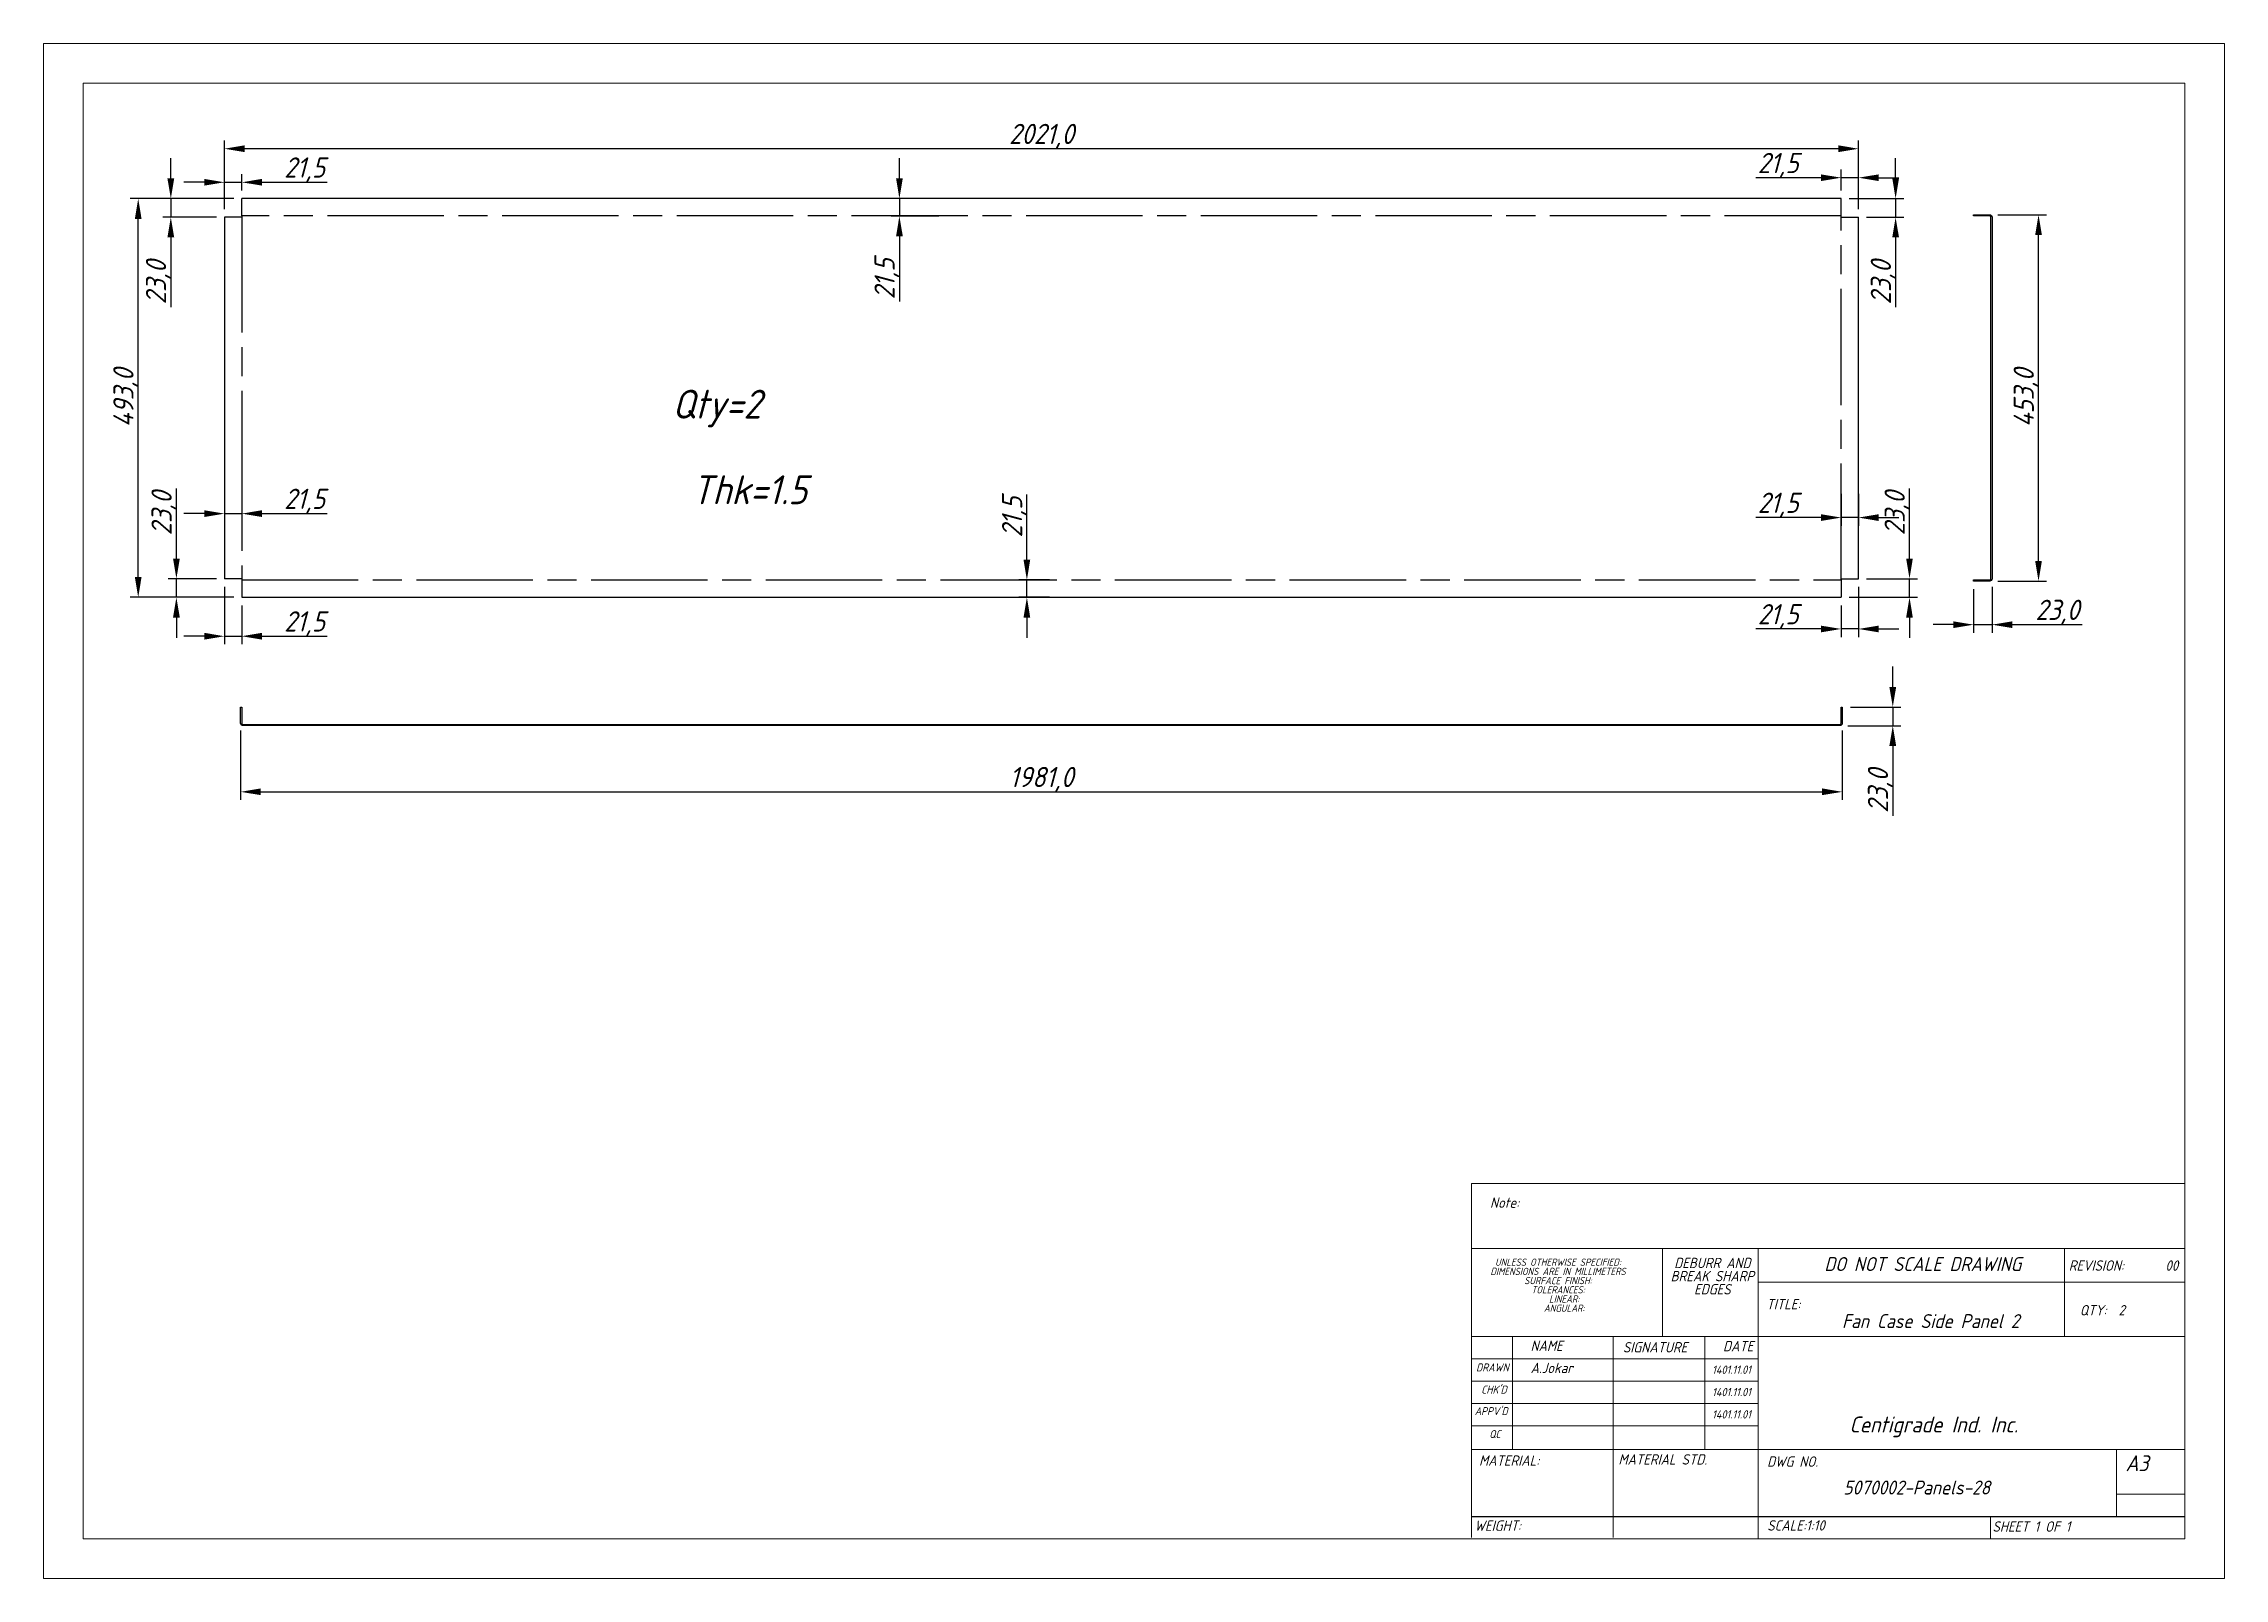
# Model space of a CAD drawing. Header units: inches. Extents: x 18597 to 101525, y -10106 to 51.
# Drawn here: x 50821 to 53518, y -5370 to -3473 of the extents above; entities that cross this region are included whole.
import ezdxf

# ---------------------------------------------------------------- set-up
doc = ezdxf.new("R2010")
doc.units = ezdxf.units.IN
doc.header["$LTSCALE"] = 6
doc.header["$MEASUREMENT"] = 0
doc.linetypes.add('ACAD_ISO08W100', pattern=[36, 24, -3, 6, -3])
doc.linetypes.add('SLD-Solid', pattern=[0])
doc.styles.add('GENISO', font='geniso.shx', dxfattribs={"oblique": 15})
doc.dimstyles.new('Scale', dxfattribs={"dimscale": 10, "dimtxt": 2.5, "dimasz": 2.5, "dimexe": 1, "dimexo": 1, "dimgap": 0.1, "dimtad": 1, "dimdec": 1, "dimzin": 0, "dimtxsty": 'GENISO', "dimcen": 2.5, "dimclrd": 1, "dimclre": 1, "dimclrt": 256, "dimadec": 0, "dimazin": 0, "dimtfac": 1, "dimtdec": 1, "dimtmove": 0, "dimatfit": 3, "dimfxl": 1, "dimtzin": 0, "dimlwd": -1, "dimlwe": -1, "dimarcsym": 0})

msp = doc.modelspace()

# ---------------------------------------------------------------- texts
at = {"style": 'GENISO', "oblique": 15}
for s, p in [('Qty=2', (51598.18, -3936.18)), ('Thk=1.5', (51622.28, -4042.06))]:
    msp.add_text(s, height=35.747, dxfattribs=at).set_placement(p)
at = {"attachment_point": 5, "style": 'GENISO'}
for s, insert, char_height in [('Note:', (52627.72, -4905.71), 12.814), ('DIMENSIONS ARE IN MILLIMETERS', (52693.76, -4990.71), 8.9697), ('UNLESS OTHERWISE SPECIFIED:', (52693.76, -4979.33), 8.9697), ('DEBURR AND', (52884.63, -4980.31), 12.814), ('DO NOT SCALE DRAWING', (53144.95, -4981.65), 17.2494), ('REVISION:       00', (53393.12, -4983.48), 12.8139), ('SURFACE FINISH:', (52693.76, -5002.08), 8.9697), ('TOLERANCES:', (52693.76, -5013.45), 8.9697), ('BREAK SHARP', (52884.63, -4996.56), 12.8139), ('EDGES', (52884.63, -5012.81), 12.814), ('ANGULAR:', (52701.44, -5036.2), 8.97), ('LINEAR:', (52701.44, -5024.83), 8.97), ('TITLE:', (52972.57, -5031.16), 12.814), ('Fan Case Side Panel 2', (53154.65, -5052.16), 17.2494), ('QTY:  2', (53366.97, -5038.72), 12.814), ('NAME', (52679.68, -5082.69), 12.814), ('SIGNATURE', (52813.84, -5084.53), 12.814), ('DATE', (52916.6, -5083.1), 12.814), ('DRAWN', (52612.65, -5109.45), 9.857), ('A.Jokar', (52685.96, -5110.12), 12.814), ('1401.11.01', (52908.32, -5112.29), 10.251), ("CHK'D", (52614.57, -5136.89), 9.857), ('1401.11.01', (52908.32, -5139.91), 10.251), ("APPV'D", (52611.08, -5163.51), 9.857), ('1401.11.01', (52908.32, -5167.53), 10.251), ('Centigrade Ind. Inc.', (53158.44, -5182.99), 19.7136), ('QC', (52615.77, -5191.79), 9.857), ('MATERIAL:', (52633.33, -5224.66), 12.814), ('MATERIAL STD.', (52823.28, -5223.2), 12.8139), ('DWG NO.', (52983.85, -5225.89), 12.814), ('A3', (53409.86, -5227.92), 19.714), ('5070002-Panels-28', (53137.43, -5257.97), 17.2494), ('WEIGHT:', (52619.24, -5305.13), 12.814), ('SCALE:1:10', (52988.11, -5304.83), 12.814), ('SHEET 1 OF 1', (53279.3, -5306.19), 12.8139)]:
    msp.add_mtext(s, dxfattribs=dict(at, insert=insert, char_height=char_height))

# ---------------------------------------------------------------- blocks, each defined once
blk = doc.blocks.new('*D516')
at = {"color": 1, "transparency": 16777216}
for p, q in [((51055.9, -3664.2), (50927.8, -3664.2)), ((50937.8, -4132.2), (50937.8, -3689.2)), ((51055.9, -4157.2), (50927.8, -4157.2))]:
    blk.add_line(p, q, dxfattribs=at)
for points in [[(50933.6, -3689.2), (50941.9, -3689.2), (50937.8, -3664.2)], [(50933.6, -4132.2), (50941.9, -4132.2), (50937.8, -4157.2)]]:
    blk.add_solid(points, dxfattribs=at)
at = {"layer": 'Defpoints', "color": 0, "transparency": 16777216}
for p in [(50937.8, -3664.2), (51065.9, -3664.2), (51065.9, -4157.2)]:
    blk.add_point(p, dxfattribs=at)
at = {"transparency": 16777216, "insert": (50922.4, -3910.7), "char_height": 25, "attachment_point": 5, "rotation": 90, "style": 'GENISO'}
blk.add_mtext('493,0', dxfattribs=at)
blk = doc.blocks.new('*D517')
at = {"color": 1, "transparency": 16777216}
for p, q in [((51044.4, -3677.2), (51044.4, -3592.5)), ((53040.4, -3602.5), (51069.4, -3602.5)), ((53065.4, -3677.2), (53065.4, -3592.5))]:
    blk.add_line(p, q, dxfattribs=at)
for points in [[(51069.4, -3598.3), (51069.4, -3606.7), (51044.4, -3602.5)], [(53040.4, -3598.3), (53040.4, -3606.7), (53065.4, -3602.5)]]:
    blk.add_solid(points, dxfattribs=at)
at = {"layer": 'Defpoints', "color": 0, "transparency": 16777216}
for p in [(51044.4, -3602.5), (51044.4, -3687.2), (53065.4, -3687.2)]:
    blk.add_point(p, dxfattribs=at)
at = {"transparency": 16777216, "insert": (52054.9, -3587.1), "char_height": 25, "attachment_point": 5, "style": 'GENISO'}
blk.add_mtext('2021,0', dxfattribs=at)
blk = doc.blocks.new('*D518')
at = {"color": 1, "transparency": 16777216}
for p, q in [((51879.2, -3639.2), (51879.2, -3614.2)), ((51928.1, -3664.2), (51869.2, -3664.2)), ((51879.2, -3664.2), (51879.2, -3685.7)), ((51928.1, -3685.7), (51869.2, -3685.7)), ((51879.2, -3710.7), (51879.2, -3791.2))]:
    blk.add_line(p, q, dxfattribs=at)
for points in [[(51875.1, -3639.2), (51883.4, -3639.2), (51879.2, -3664.2)], [(51875.1, -3710.7), (51883.4, -3710.7), (51879.2, -3685.7)]]:
    blk.add_solid(points, dxfattribs=at)
at = {"layer": 'Defpoints', "color": 0, "transparency": 16777216}
for p in [(51938.1, -3664.2), (51879.2, -3685.7), (51938.1, -3685.7)]:
    blk.add_point(p, dxfattribs=at)
at = {"transparency": 16777216, "insert": (51863.8, -3763.4), "char_height": 25, "attachment_point": 5, "rotation": 90, "style": 'GENISO'}
blk.add_mtext('21,5', dxfattribs=at)
blk = doc.blocks.new('*D519')
at = {"color": 1, "transparency": 16777216}
for p, q in [((52036.9, -4110.7), (52036.9, -4030.1)), ((52064.8, -4135.7), (52026.9, -4135.7)), ((52036.9, -4157.2), (52036.9, -4135.7)), ((52064.8, -4157.2), (52026.9, -4157.2)), ((52036.9, -4182.2), (52036.9, -4207.2))]:
    blk.add_line(p, q, dxfattribs=at)
for points in [[(52032.7, -4110.7), (52041, -4110.7), (52036.9, -4135.7)], [(52032.7, -4182.2), (52041, -4182.2), (52036.9, -4157.2)]]:
    blk.add_solid(points, dxfattribs=at)
at = {"layer": 'Defpoints', "color": 0, "transparency": 16777216}
for p in [(52036.9, -4135.7), (52074.8, -4135.7), (52074.8, -4157.2)]:
    blk.add_point(p, dxfattribs=at)
at = {"transparency": 16777216, "insert": (52021.5, -4057.9), "char_height": 25, "attachment_point": 5, "rotation": 90, "style": 'GENISO'}
blk.add_mtext('21,5', dxfattribs=at)
blk = doc.blocks.new('*D520')
at = {"color": 1, "transparency": 16777216}
for p, q in [((51044.4, -4033.2), (51044.4, -4063.7)), ((51065.9, -4033.2), (51065.9, -4063.7)), ((51019.4, -4053.7), (50994.4, -4053.7)), ((51044.4, -4053.7), (51065.9, -4053.7)), ((51090.9, -4053.7), (51171.4, -4053.7))]:
    blk.add_line(p, q, dxfattribs=at)
for points in [[(51019.4, -4049.5), (51019.4, -4057.9), (51044.4, -4053.7)], [(51090.9, -4049.5), (51090.9, -4057.9), (51065.9, -4053.7)]]:
    blk.add_solid(points, dxfattribs=at)
at = {"layer": 'Defpoints', "color": 0, "transparency": 16777216}
for p in [(51044.4, -4023.2), (51065.9, -4023.2), (51065.9, -4053.7)]:
    blk.add_point(p, dxfattribs=at)
at = {"transparency": 16777216, "insert": (51143.6, -4038.3), "char_height": 25, "attachment_point": 5, "style": 'GENISO'}
blk.add_mtext('21,5', dxfattribs=at)
blk = doc.blocks.new('*D521')
at = {"color": 1, "transparency": 16777216}
for p, q in [((53043.9, -4029.4), (53043.9, -4068.6)), ((53065.4, -4029.4), (53065.4, -4068.6)), ((53018.9, -4058.6), (52938.3, -4058.6)), ((53065.4, -4058.6), (53043.9, -4058.6)), ((53090.4, -4058.6), (53115.4, -4058.6))]:
    blk.add_line(p, q, dxfattribs=at)
for points in [[(53018.9, -4054.4), (53018.9, -4062.8), (53043.9, -4058.6)], [(53090.4, -4054.4), (53090.4, -4062.8), (53065.4, -4058.6)]]:
    blk.add_solid(points, dxfattribs=at)
at = {"layer": 'Defpoints', "color": 0, "transparency": 16777216}
for p in [(53043.9, -4019.4), (53065.4, -4019.4), (53043.9, -4058.6)]:
    blk.add_point(p, dxfattribs=at)
at = {"transparency": 16777216, "insert": (52966.1, -4043.2), "char_height": 25, "attachment_point": 5, "style": 'GENISO'}
blk.add_mtext('21,5', dxfattribs=at)
blk = doc.blocks.new('*D522')
at = {"color": 1, "transparency": 16777216}
for p, q in [((53128.5, -4109.2), (53128.5, -4022.7)), ((53075.4, -4134.2), (53138.5, -4134.2)), ((53128.5, -4157.2), (53128.5, -4134.2)), ((53053.9, -4157.2), (53138.5, -4157.2)), ((53128.5, -4182.2), (53128.5, -4207.2))]:
    blk.add_line(p, q, dxfattribs=at)
for points in [[(53124.3, -4109.2), (53132.6, -4109.2), (53128.5, -4134.2)], [(53124.3, -4182.2), (53132.6, -4182.2), (53128.5, -4157.2)]]:
    blk.add_solid(points, dxfattribs=at)
at = {"layer": 'Defpoints', "color": 0, "transparency": 16777216}
for p in [(53065.4, -4134.2), (53128.5, -4134.2), (53043.9, -4157.2)]:
    blk.add_point(p, dxfattribs=at)
at = {"transparency": 16777216, "insert": (53113.1, -4053.4), "char_height": 25, "attachment_point": 5, "rotation": 90, "style": 'GENISO'}
blk.add_mtext('23,0', dxfattribs=at)
blk = doc.blocks.new('*D523')
at = {"color": 1, "transparency": 16777216}
for p, q in [((53065.4, -4144.2), (53065.4, -4206.3)), ((53043.9, -4167.2), (53043.9, -4206.3)), ((53018.9, -4196.3), (52938.3, -4196.3)), ((53065.4, -4196.3), (53043.9, -4196.3)), ((53090.4, -4196.3), (53115.4, -4196.3))]:
    blk.add_line(p, q, dxfattribs=at)
for points in [[(53018.9, -4192.2), (53018.9, -4200.5), (53043.9, -4196.3)], [(53090.4, -4192.2), (53090.4, -4200.5), (53065.4, -4196.3)]]:
    blk.add_solid(points, dxfattribs=at)
at = {"layer": 'Defpoints', "color": 0, "transparency": 16777216}
for p in [(53065.4, -4134.2), (53043.9, -4157.2), (53043.9, -4196.3)]:
    blk.add_point(p, dxfattribs=at)
at = {"transparency": 16777216, "insert": (52966.1, -4181), "char_height": 25, "attachment_point": 5, "style": 'GENISO'}
blk.add_mtext('21,5', dxfattribs=at)
blk = doc.blocks.new('*D524')
at = {"color": 1, "transparency": 16777216}
for p, q in [((51044.4, -4144.2), (51044.4, -4215.3)), ((51065.9, -4167.2), (51065.9, -4215.3)), ((51019.4, -4205.3), (50994.4, -4205.3)), ((51044.4, -4205.3), (51065.9, -4205.3)), ((51090.9, -4205.3), (51171.4, -4205.3))]:
    blk.add_line(p, q, dxfattribs=at)
for points in [[(51019.4, -4201.1), (51019.4, -4209.5), (51044.4, -4205.3)], [(51090.9, -4201.1), (51090.9, -4209.5), (51065.9, -4205.3)]]:
    blk.add_solid(points, dxfattribs=at)
at = {"layer": 'Defpoints', "color": 0, "transparency": 16777216}
for p in [(51044.4, -4134.2), (51065.9, -4157.2), (51065.9, -4205.3)]:
    blk.add_point(p, dxfattribs=at)
at = {"transparency": 16777216, "insert": (51143.6, -4189.9), "char_height": 25, "attachment_point": 5, "style": 'GENISO'}
blk.add_mtext('21,5', dxfattribs=at)
blk = doc.blocks.new('*D525')
at = {"color": 1, "transparency": 16777216}
for p, q in [((50985, -4109.2), (50985, -4022.7)), ((51034.4, -4134.2), (50975, -4134.2)), ((50985, -4157.2), (50985, -4134.2)), ((51055.9, -4157.2), (50975, -4157.2)), ((50985, -4182.2), (50985, -4207.2))]:
    blk.add_line(p, q, dxfattribs=at)
for points in [[(50980.8, -4109.2), (50989.2, -4109.2), (50985, -4134.2)], [(50980.8, -4182.2), (50989.2, -4182.2), (50985, -4157.2)]]:
    blk.add_solid(points, dxfattribs=at)
at = {"layer": 'Defpoints', "color": 0, "transparency": 16777216}
for p in [(50985, -4134.2), (51044.4, -4134.2), (51065.9, -4157.2)]:
    blk.add_point(p, dxfattribs=at)
at = {"transparency": 16777216, "insert": (50969.6, -4053.4), "char_height": 25, "attachment_point": 5, "rotation": 90, "style": 'GENISO'}
blk.add_mtext('23,0', dxfattribs=at)
blk = doc.blocks.new('*D526')
at = {"color": 1, "transparency": 16777216}
for p, q in [((50978.1, -3639.2), (50978.1, -3614.2)), ((51055.9, -3664.2), (50968.1, -3664.2)), ((50978.1, -3664.2), (50978.1, -3687.2)), ((51034.4, -3687.2), (50968.1, -3687.2)), ((50978.1, -3712.2), (50978.1, -3798.6))]:
    blk.add_line(p, q, dxfattribs=at)
for points in [[(50973.9, -3639.2), (50982.3, -3639.2), (50978.1, -3664.2)], [(50973.9, -3712.2), (50982.3, -3712.2), (50978.1, -3687.2)]]:
    blk.add_solid(points, dxfattribs=at)
at = {"layer": 'Defpoints', "color": 0, "transparency": 16777216}
for p in [(51065.9, -3664.2), (50978.1, -3687.2), (51044.4, -3687.2)]:
    blk.add_point(p, dxfattribs=at)
at = {"transparency": 16777216, "insert": (50962.7, -3767.9), "char_height": 25, "attachment_point": 5, "rotation": 90, "style": 'GENISO'}
blk.add_mtext('23,0', dxfattribs=at)
blk = doc.blocks.new('*D527')
at = {"color": 1, "transparency": 16777216}
for p, q in [((51044.4, -3677.2), (51044.4, -3634)), ((51065.9, -3654.2), (51065.9, -3634)), ((51019.4, -3644), (50994.4, -3644)), ((51044.4, -3644), (51065.9, -3644)), ((51090.9, -3644), (51171.4, -3644))]:
    blk.add_line(p, q, dxfattribs=at)
for points in [[(51019.4, -3639.8), (51019.4, -3648.1), (51044.4, -3644)], [(51090.9, -3639.8), (51090.9, -3648.1), (51065.9, -3644)]]:
    blk.add_solid(points, dxfattribs=at)
at = {"layer": 'Defpoints', "color": 0, "transparency": 16777216}
for p in [(51065.9, -3644), (51065.9, -3664.2), (51044.4, -3687.2)]:
    blk.add_point(p, dxfattribs=at)
at = {"transparency": 16777216, "insert": (51143.6, -3628.6), "char_height": 25, "attachment_point": 5, "style": 'GENISO'}
blk.add_mtext('21,5', dxfattribs=at)
blk = doc.blocks.new('*D528')
at = {"color": 1, "transparency": 16777216}
for p, q in [((53018.9, -3638.3), (52938.3, -3638.3)), ((53043.9, -3654.2), (53043.9, -3628.3)), ((53065.4, -3638.3), (53043.9, -3638.3)), ((53065.4, -3677.2), (53065.4, -3628.3)), ((53090.4, -3638.3), (53115.4, -3638.3))]:
    blk.add_line(p, q, dxfattribs=at)
for points in [[(53018.9, -3634.2), (53018.9, -3642.5), (53043.9, -3638.3)], [(53090.4, -3634.2), (53090.4, -3642.5), (53065.4, -3638.3)]]:
    blk.add_solid(points, dxfattribs=at)
at = {"layer": 'Defpoints', "color": 0, "transparency": 16777216}
for p in [(53043.9, -3638.3), (53043.9, -3664.2), (53065.4, -3687.2)]:
    blk.add_point(p, dxfattribs=at)
at = {"transparency": 16777216, "insert": (52966.1, -3623), "char_height": 25, "attachment_point": 5, "style": 'GENISO'}
blk.add_mtext('21,5', dxfattribs=at)
blk = doc.blocks.new('*D529')
at = {"color": 1, "transparency": 16777216}
for p, q in [((53111.3, -3639.2), (53111.3, -3614.2)), ((53053.9, -3664.2), (53121.3, -3664.2)), ((53111.3, -3664.2), (53111.3, -3687.2)), ((53075.4, -3687.2), (53121.3, -3687.2)), ((53111.3, -3712.2), (53111.3, -3798.6))]:
    blk.add_line(p, q, dxfattribs=at)
for points in [[(53107.2, -3639.2), (53115.5, -3639.2), (53111.3, -3664.2)], [(53107.2, -3712.2), (53115.5, -3712.2), (53111.3, -3687.2)]]:
    blk.add_solid(points, dxfattribs=at)
at = {"layer": 'Defpoints', "color": 0, "transparency": 16777216}
for p in [(53043.9, -3664.2), (53065.4, -3687.2), (53111.3, -3687.2)]:
    blk.add_point(p, dxfattribs=at)
at = {"transparency": 16777216, "insert": (53096, -3767.9), "char_height": 25, "attachment_point": 5, "rotation": 90, "style": 'GENISO'}
blk.add_mtext('23,0', dxfattribs=at)
blk = doc.blocks.new('*D530')
at = {"color": 1, "transparency": 16777216}
for p, q in [((51064.4, -4321.7), (51064.4, -4407.7)), ((53045.4, -4321.7), (53045.4, -4407.7)), ((51089.4, -4397.7), (53020.4, -4397.7))]:
    blk.add_line(p, q, dxfattribs=at)
for points in [[(51089.4, -4393.5), (51089.4, -4401.8), (51064.4, -4397.7)], [(53020.4, -4393.5), (53020.4, -4401.8), (53045.4, -4397.7)]]:
    blk.add_solid(points, dxfattribs=at)
at = {"layer": 'Defpoints', "color": 0, "transparency": 16777216}
for p in [(51064.4, -4311.7), (53045.4, -4311.7), (53045.4, -4397.7)]:
    blk.add_point(p, dxfattribs=at)
at = {"transparency": 16777216, "insert": (52054.9, -4382.3), "char_height": 25, "attachment_point": 5, "style": 'GENISO'}
blk.add_mtext('1981,0', dxfattribs=at)
blk = doc.blocks.new('*D531')
at = {"color": 1, "transparency": 16777216}
for p, q in [((53107.8, -4267.9), (53107.8, -4242.9)), ((53055.4, -4292.9), (53117.8, -4292.9)), ((53107.8, -4292.9), (53107.8, -4315.9)), ((53052.4, -4315.9), (53117.8, -4315.9)), ((53107.8, -4340.9), (53107.8, -4427.3))]:
    blk.add_line(p, q, dxfattribs=at)
for points in [[(53103.6, -4267.9), (53112, -4267.9), (53107.8, -4292.9)], [(53103.6, -4340.9), (53112, -4340.9), (53107.8, -4315.9)]]:
    blk.add_solid(points, dxfattribs=at)
at = {"layer": 'Defpoints', "color": 0, "transparency": 16777216}
for p in [(53045.4, -4292.9), (53042.4, -4315.9), (53107.8, -4315.9)]:
    blk.add_point(p, dxfattribs=at)
at = {"transparency": 16777216, "insert": (53092.4, -4396.6), "char_height": 25, "attachment_point": 5, "rotation": 90, "style": 'GENISO'}
blk.add_mtext('23,0', dxfattribs=at)
blk = doc.blocks.new('*D532')
at = {"color": 1, "transparency": 16777216}
for p, q in [((53207.7, -4147.2), (53207.7, -4201)), ((53230.7, -4144.2), (53230.7, -4201)), ((53182.7, -4191), (53157.7, -4191)), ((53207.7, -4191), (53230.7, -4191)), ((53255.7, -4191), (53342.2, -4191))]:
    blk.add_line(p, q, dxfattribs=at)
for points in [[(53182.7, -4186.9), (53182.7, -4195.2), (53207.7, -4191)], [(53255.7, -4186.9), (53255.7, -4195.2), (53230.7, -4191)]]:
    blk.add_solid(points, dxfattribs=at)
at = {"layer": 'Defpoints', "color": 0, "transparency": 16777216}
for p in [(53207.7, -4137.2), (53230.7, -4134.2), (53230.7, -4191)]:
    blk.add_point(p, dxfattribs=at)
at = {"transparency": 16777216, "insert": (53311.4, -4175.6), "char_height": 25, "attachment_point": 5, "style": 'GENISO'}
blk.add_mtext('23,0', dxfattribs=at)
blk = doc.blocks.new('*D533')
at = {"color": 1, "transparency": 16777216}
for p, q in [((53237.7, -3684.2), (53298.1, -3684.2)), ((53288.1, -4112.2), (53288.1, -3709.2)), ((53237.7, -4137.2), (53298.1, -4137.2))]:
    blk.add_line(p, q, dxfattribs=at)
for points in [[(53283.9, -3709.2), (53292.2, -3709.2), (53288.1, -3684.2)], [(53283.9, -4112.2), (53292.2, -4112.2), (53288.1, -4137.2)]]:
    blk.add_solid(points, dxfattribs=at)
at = {"layer": 'Defpoints', "color": 0, "transparency": 16777216}
for p in [(53227.7, -3684.2), (53288.1, -3684.2), (53227.7, -4137.2)]:
    blk.add_point(p, dxfattribs=at)
at = {"transparency": 16777216, "insert": (53272.7, -3910.7), "char_height": 25, "attachment_point": 5, "rotation": 90, "style": 'GENISO'}
blk.add_mtext('453,0', dxfattribs=at)

# ---------------------------------------------------------------- dimensions: what is measured, and where the dimension line sits
for base, p1, p2, picture, middle in [((51044.35, -3602.49), (53065.35, -3687.17), (51044.35, -3687.17), '*D517', (52054.85, -3587.12)), ((51065.85, -3643.97), (51044.35, -3687.17), (51065.85, -3664.17), '*D527', (51143.62, -3628.59)), ((53043.85, -3638.34), (53065.35, -3687.17), (53043.85, -3664.17), '*D528', (52966.09, -3622.97)), ((51065.85, -4053.69), (51044.35, -4023.19), (51065.85, -4023.19), '*D520', (51143.62, -4038.31)), ((53043.85, -4058.61), (53065.35, -4019.36), (53043.85, -4019.36), '*D521', (52966.09, -4043.24)), ((51065.85, -4205.29), (51044.35, -4134.17), (51065.85, -4157.17), '*D524', (51143.62, -4189.91)), ((53043.85, -4196.33), (53065.35, -4134.17), (53043.85, -4157.17), '*D523', (52966.09, -4180.95)), ((53230.71, -4191.02), (53207.71, -4137.17), (53230.71, -4134.17), '*D532', (53311.44, -4175.65)), ((53045.35, -4397.65), (51064.35, -4311.67), (53045.35, -4311.67), '*D530', (52054.85, -4382.28))]:
    dim = msp.add_linear_dim(base=base, p1=p1, p2=p2, dimstyle='Scale')
    dim.commit()
    dim.dimension.update_dxf_attribs({"geometry": picture, "text_midpoint": middle})
for base, p1, p2, picture, middle in [((50978.09, -3687.17), (51065.85, -3664.17), (51044.35, -3687.17), '*D526', (50962.71, -3767.9)), ((51879.22, -3685.67), (51938.1, -3664.17), (51938.1, -3685.67), '*D518', (51863.85, -3763.43)), ((53111.34, -3687.17), (53043.85, -3664.17), (53065.35, -3687.17), '*D529', (53095.96, -3767.9)), ((50937.78, -3664.17), (51065.85, -4157.17), (51065.85, -3664.17), '*D516', (50922.41, -3910.67)), ((53288.06, -3684.17), (53227.71, -4137.17), (53227.71, -3684.17), '*D533', (53272.68, -3910.67)), ((50985, -4134.17), (51065.85, -4157.17), (51044.35, -4134.17), '*D525', (50969.62, -4053.43)), ((52036.85, -4135.67), (52074.8, -4157.17), (52074.8, -4135.67), '*D519', (52021.47, -4057.9)), ((53128.45, -4134.17), (53043.85, -4157.17), (53065.35, -4134.17), '*D522', (53113.07, -4053.43)), ((53107.79, -4315.88), (53045.35, -4292.88), (53042.35, -4315.88), '*D531', (53092.41, -4396.61))]:
    dim = msp.add_linear_dim(base=base, p1=p1, p2=p2, angle=90, dimstyle='Scale')
    dim.commit()
    dim.dimension.update_dxf_attribs({"geometry": picture, "text_midpoint": middle})

# ---------------------------------------------------------------- linework, layer by layer
for p, q in [((51065.85, -3685.67), (51065.85, -3664.17)), ((53043.85, -3685.67), (53043.85, -3664.17)), ((51065.85, -3687.17), (51044.35, -3687.17)), ((53043.85, -3687.17), (53065.35, -3687.17)), ((51065.85, -4134.17), (51044.35, -4134.17)), ((51065.85, -4135.67), (51065.85, -4157.17)), ((53043.85, -4134.17), (53065.35, -4134.17)), ((53043.85, -4135.67), (53043.85, -4157.17)), ((52586.6, -5293.93), (53469.19, -5293.93))]:
    msp.add_line(p, q)
at = {"color": 7, "linetype": 'SLD-Solid', "lineweight": 0}
for p, q in [((52586.6, -4882.22), (53469.19, -4882.22)), ((52586.6, -4882.22), (52586.6, -4962.47)), ((52586.6, -4962.47), (53469.19, -4962.47)), ((52586.6, -4962.47), (52586.6, -5319.92)), ((52823.17, -4962.47), (52823.17, -5071.33)), ((52941.46, -4962.47), (52941.46, -5321.55)), ((53320.29, -5071.33), (53320.29, -4962.47)), ((53469.19, -5003.9), (52941.46, -5003.9)), ((53469.19, -5071.33), (52586.6, -5071.33)), ((52637.29, -5071.33), (52637.29, -5211.06)), ((52762.02, -5071.33), (52762.02, -5319.92)), ((52875.16, -5071.33), (52875.16, -5211.06)), ((52941.46, -5319.92), (52941.46, -5071.33)), ((52941.46, -5098.95), (52586.6, -5098.95)), ((52941.46, -5126.57), (52586.6, -5126.57)), ((52941.46, -5154.19), (52586.6, -5154.19)), ((52941.46, -5181.82), (52586.6, -5181.82)), ((52654.19, -5211.06), (52586.6, -5211.06)), ((52654.19, -5211.06), (53469.19, -5211.06)), ((53384.7, -5293.93), (53384.7, -5211.06)), ((53469.19, -5266.31), (53384.7, -5266.31)), ((53228.72, -5321.55), (53228.72, -5293.93))]:
    msp.add_line(p, q, dxfattribs=at)
for points in [[(50820.77, -3472.53), (53517.93, -3472.53), (53517.93, -5370.29), (50820.77, -5370.29)], [(50869.52, -3521.28), (53469.19, -3521.28), (53469.19, -5321.55), (50869.52, -5321.55)]]:
    msp.add_lwpolyline(points, close=True, dxfattribs=at)
for points in [[(53043.85, -3664.17), (51065.85, -3664.17)], [(51044.35, -3687.17), (51044.35, -4134.17)], [(53065.35, -4134.17), (53065.35, -3687.17)], [(51065.85, -4157.17), (53043.85, -4157.17)]]:
    msp.add_lwpolyline(points)
at = {"linetype": 'ACAD_ISO08W100'}
msp.add_lwpolyline([(53043.85, -3685.67), (51065.85, -3685.67), (51065.85, -4135.67), (53043.85, -4135.67)], close=True, dxfattribs=at)
for points in [[(53207.71, -4135.67), (53227.71, -4135.67, 0.4142136), (53229.21, -4134.17), (53229.21, -3687.17, 0.4142136), (53227.71, -3685.67), (53207.71, -3685.67), (53207.71, -3684.17), (53227.71, -3684.17, -0.4142136), (53230.71, -3687.17), (53230.71, -4134.17, -0.4142136), (53227.71, -4137.17), (53207.71, -4137.17)], [(51065.85, -4292.88), (51065.85, -4312.88, 0.4142136), (51067.35, -4314.38), (53042.35, -4314.38, 0.4142136), (53043.85, -4312.88), (53043.85, -4292.88), (53045.35, -4292.88), (53045.35, -4312.88, -0.4142136), (53042.35, -4315.88), (51067.35, -4315.88, -0.4142136), (51064.35, -4312.88), (51064.35, -4292.88)]]:
    msp.add_lwpolyline(points, format="xyb", close=True)

msp.set_redraw_order([(e.dxf.handle, doc.entitydb.next_handle()) for e in msp.query("TEXT MTEXT ATTDEF DIMENSION ARC_DIMENSION")])  # texts and dimensions are drawn at this point

doc.saveas('drawing.dxf')
